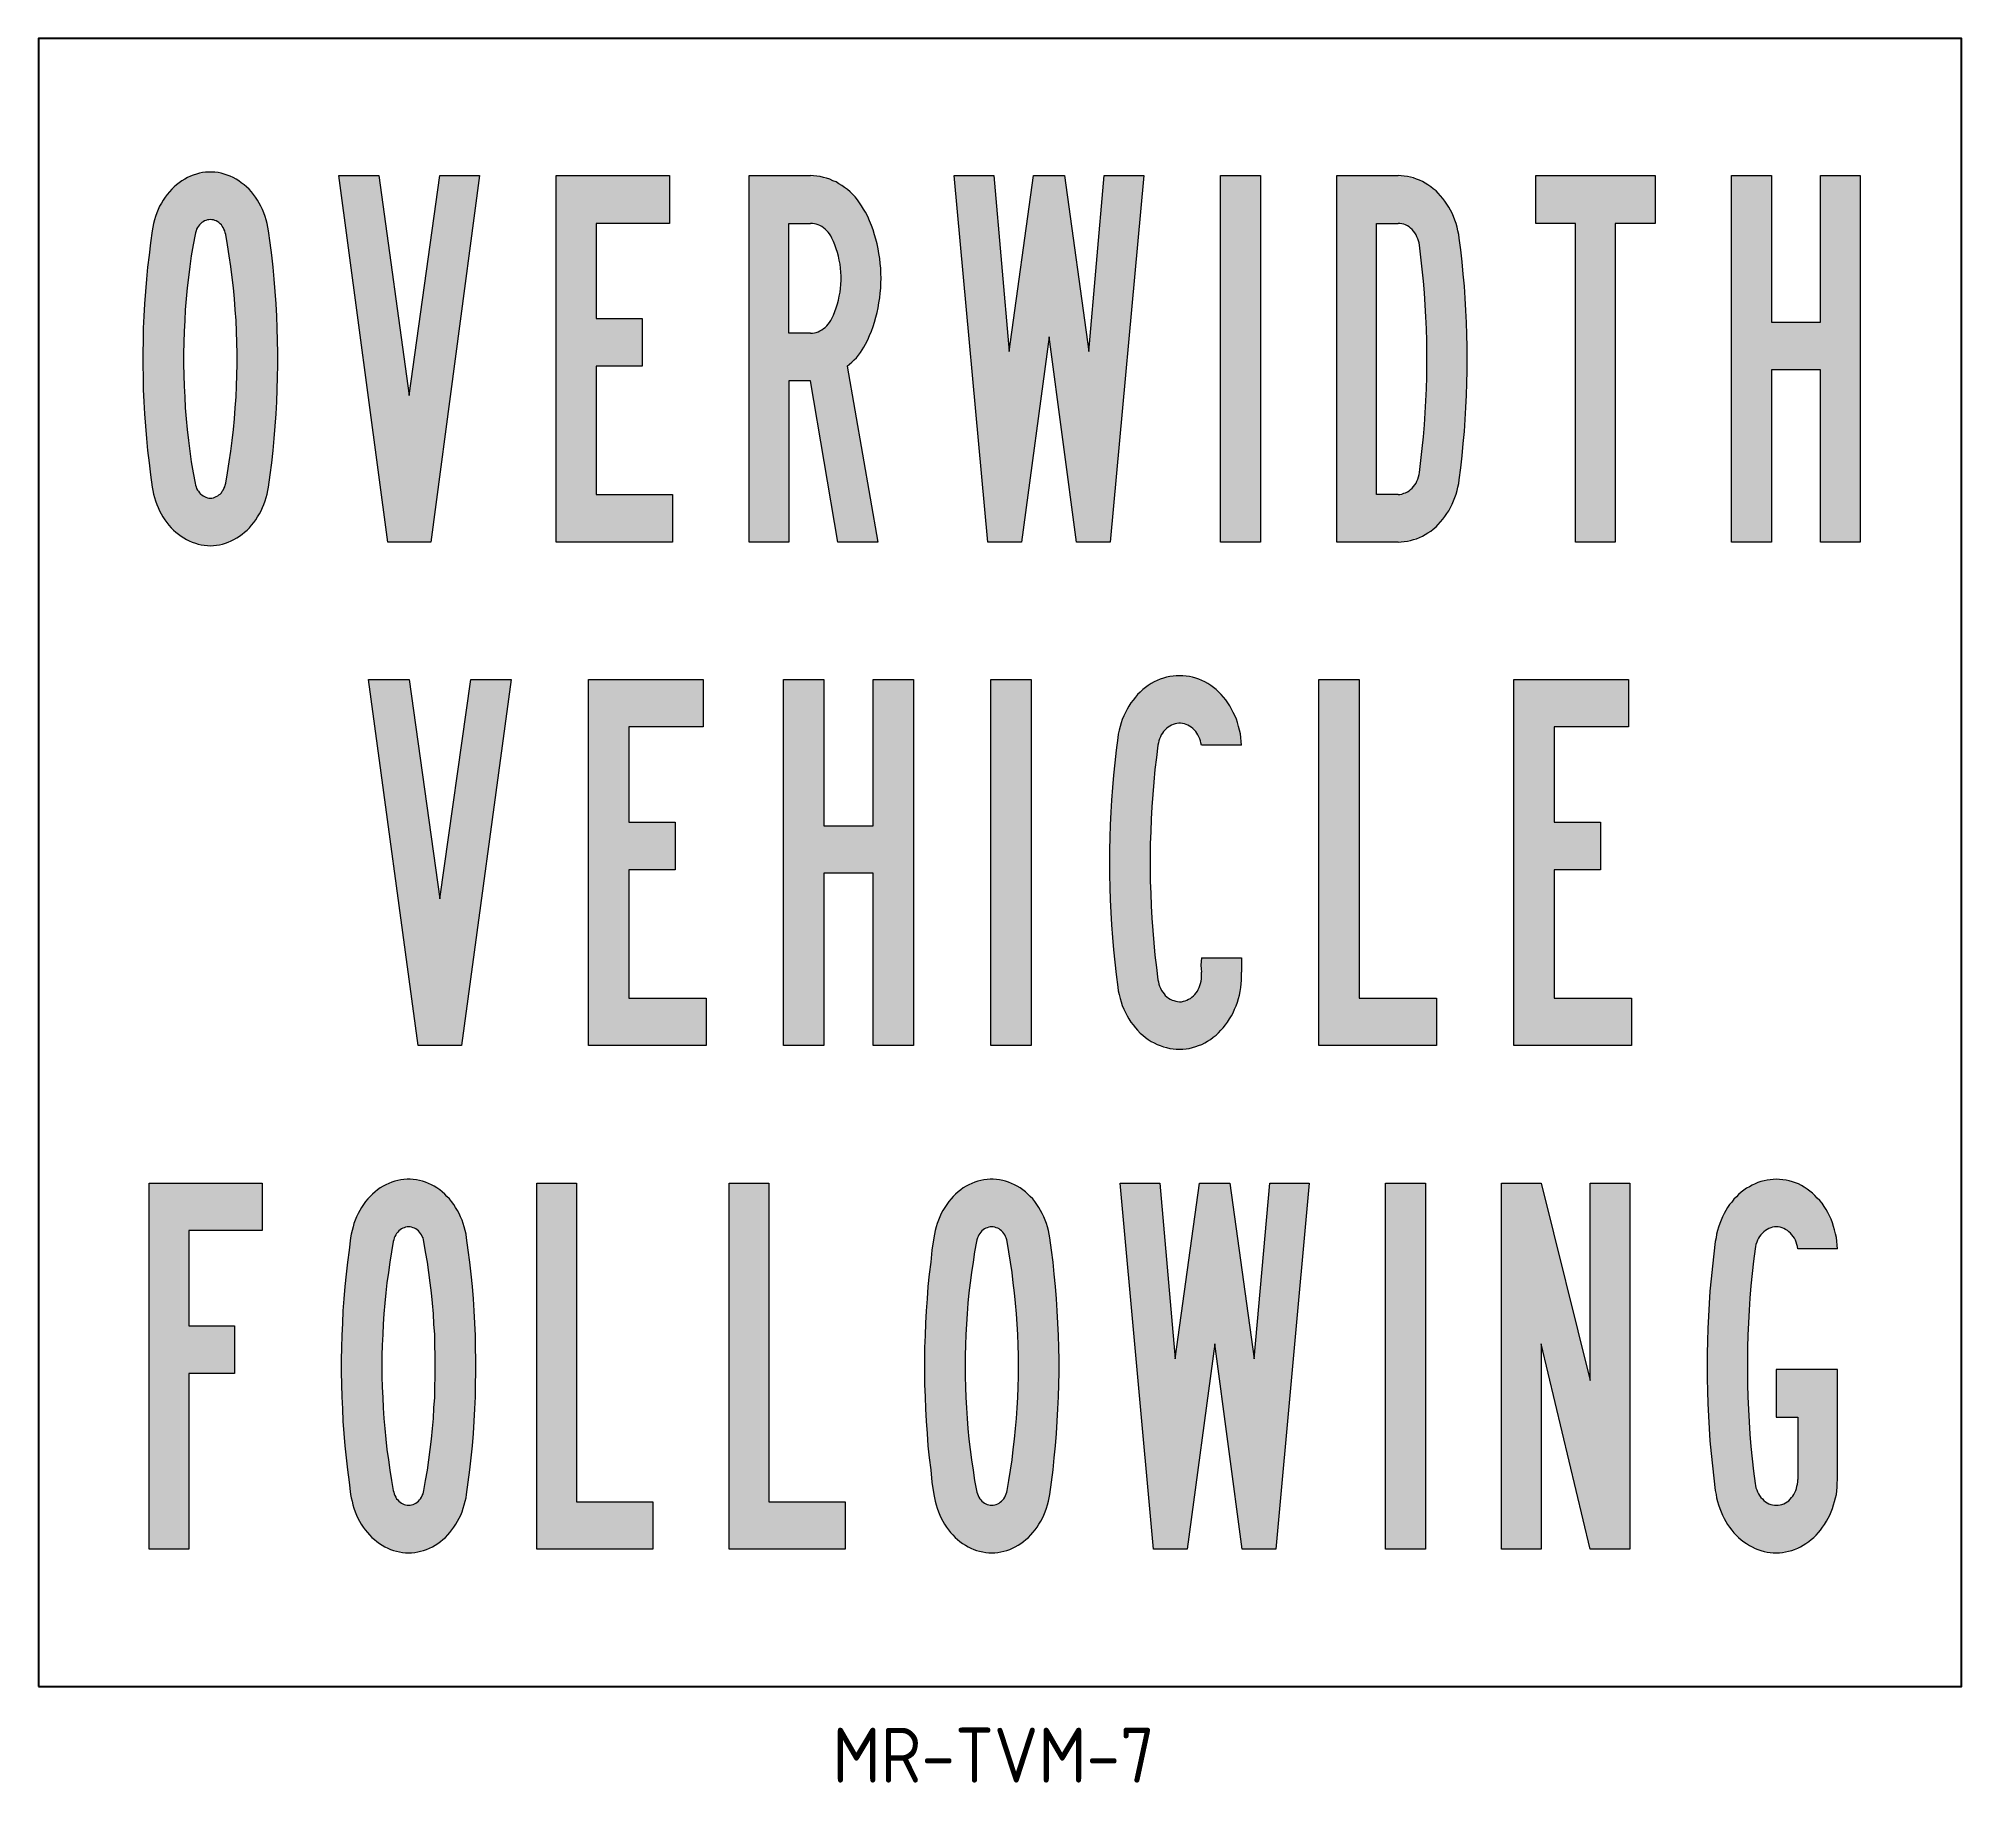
# Model space of a CAD drawing. Extents: x 116 to 221, y 111 to 207.
import ezdxf

# ---------------------------------------------------------------- set-up
doc = ezdxf.new("R2010")
doc.units = 0
doc.header["$LTSCALE"] = 12
doc.header["$MEASUREMENT"] = 0
doc.layers.get('0').update_dxf_attribs({"linetype": 'CONTINUOUS'})
for name, color, linetype in [('L25', 1, 'CONTINUOUS'), ('L35', 3, 'CONTINUOUS'), ('T25', 1, 'CONTINUOUS')]:
    doc.layers.add(name, color=color, linetype=linetype)
doc.styles.add('ISO', font='iso')

msp = doc.modelspace()

# ---------------------------------------------------------------- texts
at = {"layer": 'T25', "color": 3, "style": 'ISO'}
msp.add_text('MR-TVM-7', height=3, dxfattribs=at).set_placement((159.22, 111.34))

# ---------------------------------------------------------------- hatches: boundary and pattern name
at = {"layer": 'L25'}
h = msp.add_hatch(color=256, dxfattribs=at)
h.paths.add_polyline_path([(167.87, 171.58), (170.06, 171.58), (170.06, 151.59), (167.87, 151.59)])
h.paths.add_polyline_path([(156.54, 171.58), (158.74, 171.58), (158.74, 163.58), (161.44, 163.58), (161.44, 171.58), (163.64, 171.58), (163.64, 151.59), (161.44, 151.59), (161.44, 160.99), (158.74, 160.99), (158.74, 151.59), (156.54, 151.59)])
h.paths.add_polyline_path([(145.9, 171.58), (152.15, 171.58), (152.15, 168.99), (148.09, 168.99), (148.09, 163.78), (150.63, 163.78), (150.63, 161.18), (148.09, 161.18), (148.09, 154.18), (152.32, 154.18), (152.32, 151.59), (145.9, 151.59)])
h.paths.add_polyline_path([(133.89, 171.58), (136.1, 171.58), (137.78, 159.59), (139.47, 171.58), (141.67, 171.58), (138.96, 151.59), (136.6, 151.59)])
h.paths.add_polyline_path([(208.31, 199.09), (210.49, 199.09), (210.49, 191.08), (213.16, 191.08), (213.16, 199.09), (215.33, 199.09), (215.33, 179.08), (213.16, 179.08), (213.16, 188.48), (210.49, 188.48), (210.49, 179.08), (208.31, 179.08)])
h.paths.add_polyline_path([(197.62, 199.09), (204.13, 199.09), (204.13, 196.48), (201.96, 196.48), (201.96, 179.08), (199.79, 179.08), (199.79, 196.48), (197.62, 196.48)])
h.paths.add_polyline_path([(180.4, 199.09), (182.58, 199.09), (182.58, 179.08), (180.4, 179.08)])
h.paths.add_polyline_path([(165.86, 199.09), (168.03, 199.09), (168.87, 189.48), (170.2, 199.09), (171.88, 199.09), (173.21, 189.48), (174.05, 199.09), (176.22, 199.09), (174.38, 179.08), (172.55, 179.08), (171.04, 190.28), (169.54, 179.08), (167.7, 179.08)])
h.paths.add_polyline_path([(144.13, 199.09), (150.32, 199.09), (150.32, 196.48), (146.31, 196.48), (146.31, 191.28), (148.82, 191.28), (148.82, 188.69), (146.31, 188.69), (146.31, 181.68), (150.49, 181.68), (150.49, 179.08), (144.13, 179.08)])
h.paths.add_polyline_path([(132.27, 199.09), (134.44, 199.09), (136.11, 187.08), (137.78, 199.09), (139.95, 199.09), (137.28, 179.08), (134.94, 179.08)])
h.paths.add_polyline_path([(125.25, 178.88), (125.42, 178.89), (125.58, 178.9), (125.75, 178.93), (125.91, 178.97), (126.07, 179.01), (126.23, 179.07), (126.39, 179.14), (126.54, 179.22), (126.7, 179.3), (126.84, 179.4), (126.99, 179.5), (127.12, 179.61), (127.26, 179.73), (127.38, 179.86), (127.5, 180), (127.62, 180.14), (127.73, 180.29), (127.83, 180.45), (127.93, 180.61), (128.02, 180.78), (128.1, 180.96), (128.17, 181.13), (128.24, 181.32), (128.3, 181.51), (128.35, 181.69), (128.39, 181.89), (128.43, 182.08), (128.52, 182.74), (128.6, 183.4), (128.67, 184.07), (128.74, 184.74), (128.79, 185.41), (128.84, 186.07), (128.88, 186.74), (128.9, 187.41), (128.92, 188.08), (128.93, 188.74), (128.93, 189.41), (128.92, 190.08), (128.9, 190.75), (128.88, 191.42), (128.84, 192.09), (128.79, 192.76), (128.74, 193.43), (128.67, 194.09), (128.6, 194.75), (128.52, 195.42), (128.43, 196.08), (128.39, 196.28), (128.35, 196.47), (128.3, 196.67), (128.24, 196.86), (128.17, 197.05), (128.1, 197.24), (128.01, 197.41), (127.92, 197.59), (127.82, 197.75), (127.71, 197.91), (127.6, 198.06), (127.49, 198.2), (127.36, 198.34), (127.22, 198.48), (127.09, 198.59), (126.94, 198.7), (126.8, 198.81), (126.65, 198.9), (126.49, 198.98), (126.33, 199.06), (126.17, 199.12), (126.01, 199.17), (125.84, 199.22), (125.67, 199.25), (125.5, 199.27), (125.33, 199.28), (125.16, 199.28), (124.99, 199.27), (124.82, 199.25), (124.65, 199.22), (124.49, 199.17), (124.32, 199.12), (124.16, 199.06), (124, 198.98), (123.85, 198.9), (123.7, 198.81), (123.55, 198.7), (123.41, 198.59), (123.27, 198.48), (123.14, 198.34), (123.02, 198.2), (122.89, 198.06), (122.78, 197.91), (122.68, 197.75), (122.58, 197.59), (122.48, 197.41), (122.4, 197.24), (122.32, 197.05), (122.26, 196.86), (122.2, 196.67), (122.15, 196.47), (122.1, 196.28), (122.08, 196.08), (121.98, 195.42), (121.9, 194.75), (121.82, 194.09), (121.76, 193.43), (121.7, 192.76), (121.66, 192.09), (121.62, 191.42), (121.59, 190.75), (121.58, 190.08), (121.57, 189.41), (121.57, 188.74), (121.58, 188.08), (121.59, 187.41), (121.62, 186.74), (121.66, 186.07), (121.7, 185.41), (121.76, 184.74), (121.82, 184.07), (121.9, 183.4), (121.98, 182.74), (122.08, 182.08), (122.1, 181.89), (122.15, 181.69), (122.2, 181.51), (122.26, 181.32), (122.32, 181.13), (122.4, 180.96), (122.48, 180.78), (122.57, 180.61), (122.66, 180.45), (122.76, 180.29), (122.87, 180.14), (122.99, 180), (123.11, 179.86), (123.24, 179.73), (123.37, 179.61), (123.51, 179.5), (123.65, 179.4), (123.8, 179.3), (123.95, 179.22), (124.1, 179.14), (124.26, 179.07), (124.43, 179.01), (124.59, 178.97), (124.75, 178.93), (124.92, 178.9), (125.09, 178.89)])
h.paths.add_polyline_path([(126.09, 182.29), (126.19, 182.86), (126.28, 183.45), (126.37, 184.04), (126.44, 184.63), (126.51, 185.22), (126.57, 185.81), (126.61, 186.41), (126.65, 187), (126.68, 187.59), (126.7, 188.19), (126.71, 188.79), (126.71, 189.38), (126.7, 189.97), (126.68, 190.58), (126.65, 191.17), (126.61, 191.76), (126.57, 192.36), (126.51, 192.95), (126.44, 193.53), (126.37, 194.13), (126.28, 194.71), (126.19, 195.3), (126.09, 195.88), (126.06, 195.97), (126.04, 196.07), (125.99, 196.16), (125.95, 196.25), (125.9, 196.32), (125.85, 196.39), (125.78, 196.46), (125.72, 196.52), (125.65, 196.57), (125.57, 196.61), (125.49, 196.64), (125.42, 196.67), (125.33, 196.68), (125.25, 196.69), (125.16, 196.68), (125.09, 196.67), (125, 196.64), (124.93, 196.61), (124.85, 196.57), (124.78, 196.52), (124.71, 196.46), (124.65, 196.39), (124.6, 196.32), (124.54, 196.25), (124.5, 196.16), (124.47, 196.07), (124.43, 195.97), (124.42, 195.88), (124.31, 195.3), (124.21, 194.71), (124.13, 194.13), (124.05, 193.53), (123.98, 192.95), (123.93, 192.36), (123.88, 191.76), (123.85, 191.17), (123.82, 190.58), (123.8, 189.97), (123.79, 189.38), (123.79, 188.79), (123.8, 188.19), (123.82, 187.59), (123.85, 187), (123.88, 186.41), (123.93, 185.81), (123.98, 185.22), (124.05, 184.63), (124.13, 184.04), (124.21, 183.45), (124.31, 182.86), (124.42, 182.29), (124.43, 182.18), (124.47, 182.09), (124.5, 182.01), (124.54, 181.92), (124.6, 181.85), (124.65, 181.77), (124.71, 181.7), (124.78, 181.65), (124.85, 181.6), (124.93, 181.56), (125, 181.52), (125.09, 181.5), (125.16, 181.48), (125.25, 181.48), (125.33, 181.48), (125.42, 181.5), (125.49, 181.52), (125.57, 181.56), (125.65, 181.6), (125.72, 181.65), (125.78, 181.7), (125.85, 181.77), (125.9, 181.85), (125.95, 181.92), (125.99, 182.01), (126.04, 182.09), (126.06, 182.18)], flags=16)
h.paths.add_polyline_path([(195.75, 144.08), (197.92, 144.08), (200.59, 133.29), (200.59, 144.08), (202.75, 144.08), (202.75, 124.08), (200.59, 124.08), (197.92, 135.29), (197.92, 124.08), (195.75, 124.08)])
h.paths.add_polyline_path([(189.42, 144.08), (191.59, 144.08), (191.59, 124.08), (189.42, 124.08)])
h.paths.add_polyline_path([(174.92, 144.08), (177.09, 144.08), (177.92, 134.48), (179.25, 144.08), (180.92, 144.08), (182.25, 134.48), (183.09, 144.08), (185.25, 144.08), (183.42, 124.08), (181.59, 124.08), (180.09, 135.29), (178.59, 124.08), (176.75, 124.08)])
h.paths.add_polyline_path([(167.92, 123.89), (168.08, 123.89), (168.25, 123.91), (168.41, 123.94), (168.58, 123.97), (168.74, 124.02), (168.9, 124.07), (169.05, 124.14), (169.2, 124.22), (169.36, 124.3), (169.5, 124.39), (169.65, 124.5), (169.78, 124.62), (169.92, 124.73), (170.04, 124.86), (170.16, 125), (170.28, 125.14), (170.39, 125.29), (170.49, 125.45), (170.59, 125.62), (170.68, 125.78), (170.76, 125.95), (170.83, 126.13), (170.9, 126.32), (170.96, 126.51), (171.01, 126.7), (171.05, 126.89), (171.09, 127.08), (171.17, 127.74), (171.26, 128.41), (171.33, 129.07), (171.39, 129.73), (171.45, 130.4), (171.49, 131.07), (171.53, 131.74), (171.56, 132.41), (171.58, 133.08), (171.59, 133.75), (171.59, 134.42), (171.58, 135.09), (171.56, 135.76), (171.53, 136.43), (171.49, 137.1), (171.45, 137.76), (171.39, 138.43), (171.33, 139.1), (171.26, 139.76), (171.17, 140.42), (171.09, 141.08), (171.05, 141.29), (171.01, 141.48), (170.96, 141.68), (170.9, 141.86), (170.83, 142.05), (170.76, 142.24), (170.67, 142.41), (170.58, 142.58), (170.48, 142.75), (170.37, 142.91), (170.26, 143.07), (170.15, 143.21), (170.02, 143.35), (169.88, 143.47), (169.75, 143.59), (169.61, 143.71), (169.46, 143.81), (169.31, 143.91), (169.15, 143.98), (169, 144.06), (168.83, 144.13), (168.67, 144.18), (168.51, 144.22), (168.34, 144.25), (168.17, 144.27), (168, 144.29), (167.83, 144.29), (167.66, 144.27), (167.49, 144.25), (167.32, 144.22), (167.16, 144.18), (166.99, 144.13), (166.83, 144.06), (166.67, 143.98), (166.52, 143.91), (166.36, 143.81), (166.22, 143.71), (166.08, 143.59), (165.94, 143.47), (165.81, 143.35), (165.69, 143.21), (165.57, 143.07), (165.46, 142.91), (165.35, 142.75), (165.25, 142.58), (165.16, 142.41), (165.08, 142.24), (165, 142.05), (164.93, 141.86), (164.87, 141.68), (164.82, 141.48), (164.78, 141.29), (164.75, 141.08), (164.65, 140.42), (164.58, 139.76), (164.5, 139.1), (164.43, 138.43), (164.38, 137.76), (164.34, 137.1), (164.3, 136.43), (164.27, 135.76), (164.25, 135.09), (164.25, 134.42), (164.25, 133.75), (164.25, 133.08), (164.27, 132.41), (164.3, 131.74), (164.34, 131.07), (164.38, 130.4), (164.43, 129.73), (164.5, 129.07), (164.58, 128.41), (164.65, 127.74), (164.75, 127.08), (164.78, 126.89), (164.82, 126.7), (164.87, 126.51), (164.93, 126.32), (165, 126.13), (165.07, 125.95), (165.15, 125.78), (165.24, 125.62), (165.34, 125.45), (165.44, 125.29), (165.55, 125.14), (165.66, 125), (165.79, 124.86), (165.92, 124.73), (166.04, 124.62), (166.18, 124.5), (166.32, 124.39), (166.48, 124.3), (166.62, 124.22), (166.77, 124.14), (166.93, 124.07), (167.09, 124.02), (167.25, 123.97), (167.42, 123.94), (167.59, 123.91), (167.75, 123.89)])
h.paths.add_polyline_path([(168.75, 127.29), (168.85, 127.84), (168.94, 128.4), (169.02, 128.96), (169.09, 129.53), (169.16, 130.1), (169.21, 130.67), (169.26, 131.23), (169.31, 131.8), (169.33, 132.37), (169.36, 132.94), (169.37, 133.51), (169.37, 134.08), (169.37, 134.66), (169.36, 135.23), (169.33, 135.8), (169.31, 136.37), (169.26, 136.94), (169.21, 137.51), (169.16, 138.08), (169.09, 138.63), (169.02, 139.2), (168.94, 139.76), (168.85, 140.33), (168.75, 140.88), (168.73, 140.98), (168.7, 141.08), (168.66, 141.16), (168.62, 141.25), (168.57, 141.32), (168.51, 141.4), (168.45, 141.47), (168.38, 141.52), (168.31, 141.57), (168.24, 141.61), (168.16, 141.64), (168.08, 141.67), (168, 141.69), (167.92, 141.69), (167.83, 141.69), (167.75, 141.67), (167.67, 141.64), (167.59, 141.61), (167.52, 141.57), (167.45, 141.52), (167.38, 141.47), (167.31, 141.4), (167.26, 141.32), (167.21, 141.25), (167.17, 141.16), (167.14, 141.08), (167.1, 140.98), (167.08, 140.88), (166.98, 140.33), (166.89, 139.76), (166.81, 139.2), (166.74, 138.63), (166.67, 138.08), (166.61, 137.51), (166.57, 136.94), (166.53, 136.37), (166.49, 135.8), (166.48, 135.23), (166.46, 134.66), (166.46, 134.08), (166.46, 133.51), (166.48, 132.94), (166.49, 132.37), (166.53, 131.8), (166.57, 131.23), (166.61, 130.67), (166.67, 130.1), (166.74, 129.53), (166.81, 128.96), (166.89, 128.4), (166.98, 127.84), (167.08, 127.29), (167.1, 127.19), (167.14, 127.1), (167.17, 127.01), (167.21, 126.92), (167.26, 126.84), (167.31, 126.78), (167.38, 126.71), (167.45, 126.65), (167.52, 126.6), (167.59, 126.56), (167.67, 126.52), (167.75, 126.5), (167.83, 126.49), (167.92, 126.48), (168, 126.49), (168.08, 126.5), (168.16, 126.52), (168.24, 126.56), (168.31, 126.6), (168.38, 126.65), (168.45, 126.71), (168.51, 126.78), (168.57, 126.84), (168.62, 126.92), (168.66, 127.01), (168.7, 127.1), (168.73, 127.19)], flags=16)
h.paths.add_polyline_path([(153.57, 144.08), (155.74, 144.08), (155.74, 126.68), (159.91, 126.68), (159.91, 124.08), (153.57, 124.08)])
h.paths.add_polyline_path([(143.07, 144.08), (145.24, 144.08), (145.24, 126.68), (149.41, 126.68), (149.41, 124.08), (143.07, 124.08)])
h.paths.add_polyline_path([(136.07, 123.89), (136.24, 123.89), (136.41, 123.91), (136.57, 123.94), (136.73, 123.97), (136.89, 124.02), (137.05, 124.07), (137.22, 124.14), (137.37, 124.22), (137.52, 124.3), (137.67, 124.39), (137.81, 124.5), (137.94, 124.62), (138.08, 124.73), (138.21, 124.86), (138.33, 125), (138.44, 125.14), (138.55, 125.29), (138.66, 125.45), (138.75, 125.62), (138.83, 125.78), (138.92, 125.95), (139, 126.13), (139.06, 126.32), (139.11, 126.51), (139.17, 126.7), (139.21, 126.89), (139.24, 127.08), (139.33, 127.74), (139.42, 128.41), (139.49, 129.07), (139.56, 129.73), (139.61, 130.4), (139.66, 131.07), (139.69, 131.74), (139.72, 132.41), (139.73, 133.08), (139.75, 133.75), (139.75, 134.42), (139.73, 135.09), (139.72, 135.76), (139.69, 136.43), (139.66, 137.1), (139.61, 137.76), (139.56, 138.43), (139.49, 139.1), (139.42, 139.76), (139.33, 140.42), (139.24, 141.08), (139.21, 141.29), (139.17, 141.48), (139.11, 141.68), (139.06, 141.86), (138.99, 142.05), (138.91, 142.24), (138.83, 142.41), (138.74, 142.58), (138.64, 142.75), (138.54, 142.91), (138.42, 143.07), (138.3, 143.21), (138.17, 143.35), (138.05, 143.47), (137.91, 143.59), (137.77, 143.71), (137.62, 143.81), (137.47, 143.91), (137.32, 143.98), (137.16, 144.06), (137, 144.13), (136.83, 144.18), (136.67, 144.22), (136.5, 144.25), (136.33, 144.27), (136.16, 144.29), (135.99, 144.29), (135.82, 144.27), (135.65, 144.25), (135.49, 144.22), (135.32, 144.18), (135.16, 144.13), (135, 144.06), (134.83, 143.98), (134.68, 143.91), (134.53, 143.81), (134.38, 143.71), (134.24, 143.59), (134.11, 143.47), (133.97, 143.35), (133.84, 143.21), (133.72, 143.07), (133.61, 142.91), (133.51, 142.75), (133.41, 142.58), (133.32, 142.41), (133.23, 142.24), (133.16, 142.05), (133.09, 141.86), (133.04, 141.68), (132.99, 141.48), (132.94, 141.29), (132.91, 141.08), (132.82, 140.42), (132.73, 139.76), (132.66, 139.1), (132.6, 138.43), (132.54, 137.76), (132.49, 137.1), (132.46, 136.43), (132.43, 135.76), (132.41, 135.09), (132.4, 134.42), (132.4, 133.75), (132.41, 133.08), (132.43, 132.41), (132.46, 131.74), (132.49, 131.07), (132.54, 130.4), (132.6, 129.73), (132.66, 129.07), (132.73, 128.41), (132.82, 127.74), (132.91, 127.08), (132.94, 126.89), (132.99, 126.7), (133.03, 126.51), (133.09, 126.32), (133.16, 126.13), (133.23, 125.95), (133.31, 125.78), (133.4, 125.62), (133.49, 125.45), (133.6, 125.29), (133.71, 125.14), (133.83, 125), (133.94, 124.86), (134.07, 124.73), (134.21, 124.62), (134.34, 124.5), (134.49, 124.39), (134.63, 124.3), (134.78, 124.22), (134.94, 124.14), (135.09, 124.07), (135.25, 124.02), (135.41, 123.97), (135.58, 123.94), (135.74, 123.91), (135.91, 123.89)])
h.paths.add_polyline_path([(136.91, 127.29), (137, 127.84), (137.1, 128.4), (137.18, 128.96), (137.26, 129.53), (137.32, 130.1), (137.38, 130.67), (137.43, 131.23), (137.46, 131.8), (137.5, 132.37), (137.51, 132.94), (137.53, 133.51), (137.53, 134.08), (137.53, 134.66), (137.51, 135.23), (137.5, 135.8), (137.46, 136.37), (137.43, 136.94), (137.38, 137.51), (137.32, 138.08), (137.26, 138.63), (137.18, 139.2), (137.1, 139.76), (137, 140.33), (136.91, 140.88), (136.89, 140.98), (136.86, 141.08), (136.82, 141.16), (136.78, 141.25), (136.72, 141.32), (136.67, 141.4), (136.61, 141.47), (136.55, 141.52), (136.47, 141.57), (136.39, 141.61), (136.32, 141.64), (136.24, 141.67), (136.16, 141.69), (136.07, 141.69), (136, 141.69), (135.91, 141.67), (135.83, 141.64), (135.75, 141.61), (135.68, 141.57), (135.61, 141.52), (135.54, 141.47), (135.48, 141.4), (135.42, 141.32), (135.37, 141.25), (135.33, 141.16), (135.29, 141.08), (135.27, 140.98), (135.24, 140.88), (135.14, 140.33), (135.05, 139.76), (134.97, 139.2), (134.89, 138.63), (134.83, 138.08), (134.77, 137.51), (134.72, 136.94), (134.69, 136.37), (134.66, 135.8), (134.63, 135.23), (134.62, 134.66), (134.61, 134.08), (134.62, 133.51), (134.63, 132.94), (134.66, 132.37), (134.69, 131.8), (134.72, 131.23), (134.77, 130.67), (134.83, 130.1), (134.89, 129.53), (134.97, 128.96), (135.05, 128.4), (135.14, 127.84), (135.24, 127.29), (135.27, 127.19), (135.29, 127.1), (135.33, 127.01), (135.37, 126.92), (135.42, 126.84), (135.48, 126.78), (135.54, 126.71), (135.61, 126.65), (135.68, 126.6), (135.75, 126.56), (135.83, 126.52), (135.91, 126.5), (136, 126.49), (136.07, 126.48), (136.16, 126.49), (136.24, 126.5), (136.32, 126.52), (136.39, 126.56), (136.47, 126.6), (136.55, 126.65), (136.61, 126.71), (136.67, 126.78), (136.72, 126.84), (136.78, 126.92), (136.82, 127.01), (136.86, 127.1), (136.89, 127.19)], flags=16)
h.paths.add_polyline_path([(121.91, 144.08), (128.07, 144.08), (128.07, 141.48), (124.07, 141.48), (124.07, 136.29), (126.57, 136.29), (126.57, 133.68), (124.07, 133.68), (124.07, 124.08), (121.91, 124.08)])
h.paths.add_polyline_path([(196.42, 171.58), (202.68, 171.58), (202.68, 168.99), (198.62, 168.99), (198.62, 163.78), (201.15, 163.78), (201.15, 161.18), (198.62, 161.18), (198.62, 154.18), (202.85, 154.18), (202.85, 151.59), (196.42, 151.59)])
h.paths.add_polyline_path([(185.78, 171.58), (187.97, 171.58), (187.97, 154.18), (192.2, 154.18), (192.2, 151.59), (185.78, 151.59)])
h.paths.add_polyline_path([(178.17, 171.78), (177.99, 171.78), (177.82, 171.76), (177.64, 171.73), (177.46, 171.7), (177.29, 171.65), (177.11, 171.59), (176.94, 171.52), (176.78, 171.44), (176.62, 171.35), (176.46, 171.25), (176.31, 171.14), (176.16, 171.02), (176.02, 170.89), (175.88, 170.75), (175.76, 170.61), (175.63, 170.45), (175.51, 170.29), (175.4, 170.12), (175.3, 169.95), (175.21, 169.78), (175.12, 169.59), (175.04, 169.39), (174.98, 169.2), (174.92, 169), (174.87, 168.8), (174.82, 168.59), (174.79, 168.39), (174.71, 167.71), (174.63, 167.03), (174.56, 166.35), (174.5, 165.67), (174.45, 164.99), (174.41, 164.32), (174.38, 163.63), (174.36, 162.95), (174.34, 162.27), (174.34, 161.58), (174.34, 160.9), (174.36, 160.21), (174.38, 159.54), (174.41, 158.85), (174.45, 158.17), (174.5, 157.49), (174.56, 156.82), (174.63, 156.14), (174.71, 155.46), (174.79, 154.78), (174.82, 154.58), (174.87, 154.37), (174.92, 154.16), (174.98, 153.97), (175.04, 153.77), (175.12, 153.58), (175.21, 153.39), (175.3, 153.21), (175.4, 153.04), (175.51, 152.87), (175.63, 152.71), (175.76, 152.56), (175.88, 152.42), (176.02, 152.27), (176.16, 152.15), (176.31, 152.03), (176.46, 151.92), (176.62, 151.81), (176.78, 151.73), (176.94, 151.65), (177.11, 151.58), (177.29, 151.52), (177.46, 151.47), (177.64, 151.43), (177.82, 151.41), (177.99, 151.39), (178.17, 151.38), (178.35, 151.39), (178.53, 151.41), (178.7, 151.43), (178.88, 151.48), (179.05, 151.53), (179.21, 151.59), (179.38, 151.65), (179.55, 151.74), (179.7, 151.82), (179.86, 151.92), (180, 152.04), (180.16, 152.15), (180.29, 152.28), (180.43, 152.42), (180.55, 152.56), (180.67, 152.71), (180.79, 152.87), (180.9, 153.04), (181, 153.2), (181.09, 153.38), (181.17, 153.57), (181.26, 153.76), (181.33, 153.95), (181.38, 154.15), (181.44, 154.34), (181.48, 154.54), (181.51, 154.75), (181.54, 154.96), (181.55, 155.16), (181.55, 155.37), (181.55, 155.59), (181.55, 155.85), (181.55, 156.12), (181.55, 156.38), (179.36, 156.38), (179.34, 156.18), (179.33, 155.98), (179.34, 155.78), (179.36, 155.59), (179.37, 155.47), (179.37, 155.34), (179.36, 155.22), (179.34, 155.1), (179.32, 154.98), (179.28, 154.87), (179.24, 154.76), (179.19, 154.65), (179.14, 154.56), (179.07, 154.47), (179, 154.37), (178.93, 154.3), (178.84, 154.22), (178.76, 154.16), (178.66, 154.11), (178.57, 154.06), (178.48, 154.03), (178.38, 154), (178.27, 153.98), (178.17, 153.98), (178.06, 153.99), (177.96, 154.01), (177.86, 154.04), (177.76, 154.07), (177.66, 154.12), (177.56, 154.18), (177.48, 154.25), (177.39, 154.32), (177.32, 154.41), (177.25, 154.5), (177.18, 154.6), (177.13, 154.71), (177.08, 154.82), (177.04, 154.94), (177.01, 155.06), (176.99, 155.18), (176.9, 155.85), (176.82, 156.52), (176.77, 157.2), (176.71, 157.87), (176.65, 158.54), (176.62, 159.21), (176.6, 159.89), (176.57, 160.57), (176.56, 161.25), (176.56, 161.92), (176.57, 162.6), (176.6, 163.27), (176.62, 163.95), (176.65, 164.62), (176.71, 165.3), (176.77, 165.97), (176.82, 166.65), (176.9, 167.32), (176.99, 167.99), (177.01, 168.11), (177.04, 168.22), (177.07, 168.33), (177.12, 168.44), (177.17, 168.55), (177.23, 168.65), (177.3, 168.74), (177.38, 168.83), (177.45, 168.9), (177.54, 168.97), (177.63, 169.03), (177.72, 169.08), (177.82, 169.12), (177.92, 169.15), (178.02, 169.17), (178.12, 169.18), (178.22, 169.18), (178.32, 169.17), (178.43, 169.15), (178.53, 169.12), (178.62, 169.08), (178.71, 169.03), (178.81, 168.97), (178.89, 168.9), (178.97, 168.83), (179.05, 168.74), (179.11, 168.65), (179.17, 168.55), (179.22, 168.44), (179.27, 168.33), (179.31, 168.22), (179.33, 168.11), (179.36, 167.99), (181.55, 167.99), (181.54, 168.19), (181.52, 168.4), (181.49, 168.61), (181.44, 168.81), (181.39, 169.01), (181.33, 169.22), (181.27, 169.4), (181.19, 169.6), (181.1, 169.78), (181.01, 169.96), (180.92, 170.13), (180.81, 170.3), (180.69, 170.46), (180.57, 170.61), (180.44, 170.76), (180.31, 170.89), (180.16, 171.02), (180.02, 171.14), (179.87, 171.25), (179.71, 171.35), (179.55, 171.44), (179.38, 171.52), (179.22, 171.59), (179.05, 171.65), (178.88, 171.7), (178.71, 171.73), (178.53, 171.76), (178.35, 171.78)])
h.paths.add_polyline_path([(190.1, 181.68), (188.93, 181.68), (188.93, 196.48), (190.1, 196.48), (190.2, 196.47), (190.31, 196.46), (190.41, 196.43), (190.5, 196.39), (190.61, 196.35), (190.7, 196.29), (190.78, 196.22), (190.87, 196.14), (190.95, 196.05), (191.01, 195.96), (191.08, 195.86), (191.13, 195.75), (191.18, 195.64), (191.22, 195.53), (191.25, 195.41), (191.27, 195.28), (191.35, 194.64), (191.42, 193.98), (191.49, 193.33), (191.54, 192.68), (191.58, 192.02), (191.62, 191.37), (191.65, 190.72), (191.67, 190.07), (191.67, 189.41), (191.67, 188.75), (191.67, 188.1), (191.65, 187.45), (191.62, 186.79), (191.58, 186.13), (191.54, 185.48), (191.49, 184.83), (191.42, 184.18), (191.35, 183.53), (191.27, 182.88), (191.25, 182.76), (191.22, 182.64), (191.18, 182.52), (191.13, 182.41), (191.08, 182.3), (191.01, 182.2), (190.95, 182.11), (190.87, 182.02), (190.78, 181.95), (190.7, 181.88), (190.61, 181.82), (190.5, 181.77), (190.41, 181.74), (190.31, 181.7), (190.2, 181.68)], flags=16)
h.paths.add_polyline_path([(190.1, 179.08), (186.76, 179.08), (186.76, 199.09), (190.1, 199.09), (190.27, 199.08), (190.44, 199.06), (190.61, 199.03), (190.78, 199), (190.95, 198.96), (191.11, 198.9), (191.27, 198.84), (191.43, 198.76), (191.58, 198.68), (191.73, 198.59), (191.88, 198.48), (192.02, 198.37), (192.17, 198.25), (192.29, 198.12), (192.42, 197.98), (192.54, 197.84), (192.66, 197.69), (192.77, 197.53), (192.87, 197.37), (192.96, 197.2), (193.05, 197.03), (193.13, 196.85), (193.2, 196.66), (193.27, 196.47), (193.32, 196.28), (193.37, 196.08), (193.41, 195.88), (193.44, 195.68), (193.52, 195.03), (193.6, 194.37), (193.66, 193.71), (193.72, 193.05), (193.77, 192.39), (193.8, 191.73), (193.84, 191.07), (193.86, 190.41), (193.87, 189.74), (193.88, 189.08), (193.87, 188.42), (193.86, 187.75), (193.84, 187.09), (193.8, 186.43), (193.77, 185.77), (193.72, 185.11), (193.66, 184.46), (193.6, 183.79), (193.52, 183.13), (193.44, 182.48), (193.41, 182.28), (193.37, 182.08), (193.32, 181.89), (193.27, 181.69), (193.2, 181.51), (193.13, 181.32), (193.05, 181.14), (192.96, 180.96), (192.87, 180.79), (192.77, 180.63), (192.66, 180.47), (192.54, 180.32), (192.42, 180.18), (192.29, 180.04), (192.17, 179.91), (192.02, 179.79), (191.88, 179.68), (191.73, 179.58), (191.58, 179.49), (191.43, 179.4), (191.27, 179.33), (191.11, 179.26), (190.95, 179.21), (190.78, 179.16), (190.61, 179.12), (190.44, 179.1), (190.27, 179.09)])
h.paths.add_polyline_path([(158.01, 190.48), (156.84, 190.48), (156.84, 196.48), (158.01, 196.48), (158.12, 196.47), (158.23, 196.46), (158.33, 196.43), (158.43, 196.4), (158.53, 196.36), (158.63, 196.3), (158.73, 196.24), (158.82, 196.16), (158.91, 196.08), (158.98, 195.99), (159.05, 195.9), (159.12, 195.79), (159.18, 195.68), (159.27, 195.49), (159.35, 195.3), (159.42, 195.09), (159.49, 194.88), (159.54, 194.68), (159.59, 194.47), (159.63, 194.25), (159.65, 194.03), (159.68, 193.81), (159.69, 193.59), (159.69, 193.37), (159.68, 193.15), (159.65, 192.93), (159.63, 192.72), (159.59, 192.5), (159.54, 192.29), (159.49, 192.08), (159.42, 191.87), (159.35, 191.67), (159.27, 191.47), (159.18, 191.28), (159.12, 191.17), (159.05, 191.07), (158.98, 190.97), (158.91, 190.88), (158.82, 190.8), (158.73, 190.73), (158.63, 190.66), (158.53, 190.61), (158.43, 190.56), (158.33, 190.52), (158.23, 190.5), (158.12, 190.48)], flags=16)
h.paths.add_polyline_path([(160.02, 188.69), (161.69, 179.08), (159.51, 179.08), (158.01, 187.88), (156.84, 187.88), (156.84, 179.08), (154.67, 179.08), (154.67, 199.09), (158.01, 199.09), (158.19, 199.08), (158.36, 199.06), (158.54, 199.03), (158.72, 198.99), (158.9, 198.95), (159.07, 198.89), (159.24, 198.81), (159.41, 198.74), (159.57, 198.64), (159.73, 198.55), (159.88, 198.44), (160.03, 198.32), (160.18, 198.2), (160.32, 198.06), (160.45, 197.92), (160.58, 197.76), (160.69, 197.6), (160.81, 197.43), (160.91, 197.26), (161.02, 197.09), (161.14, 196.85), (161.24, 196.61), (161.34, 196.36), (161.43, 196.12), (161.51, 195.86), (161.58, 195.61), (161.65, 195.36), (161.71, 195.09), (161.75, 194.83), (161.8, 194.56), (161.83, 194.29), (161.85, 194.03), (161.86, 193.75), (161.87, 193.48), (161.86, 193.21), (161.85, 192.94), (161.83, 192.67), (161.8, 192.41), (161.75, 192.14), (161.71, 191.87), (161.65, 191.61), (161.58, 191.36), (161.51, 191.09), (161.43, 190.85), (161.34, 190.59), (161.24, 190.36), (161.14, 190.12), (161.02, 189.88), (160.93, 189.72), (160.84, 189.57), (160.74, 189.42), (160.63, 189.28), (160.52, 189.14), (160.4, 189.02), (160.28, 188.9), (160.14, 188.79)])
h.paths.add_polyline_path([(211.92, 140.48), (211.91, 140.61), (211.87, 140.73), (211.84, 140.85), (211.79, 140.96), (211.74, 141.07), (211.67, 141.16), (211.6, 141.25), (211.53, 141.35), (211.44, 141.42), (211.36, 141.49), (211.26, 141.55), (211.17, 141.59), (211.07, 141.64), (210.97, 141.66), (210.86, 141.68), (210.75, 141.69), (210.65, 141.68), (210.55, 141.66), (210.45, 141.64), (210.35, 141.59), (210.25, 141.55), (210.16, 141.49), (210.07, 141.42), (209.99, 141.35), (209.91, 141.25), (209.84, 141.16), (209.78, 141.07), (209.73, 140.96), (209.68, 140.85), (209.64, 140.73), (209.61, 140.61), (209.59, 140.48), (209.51, 139.81), (209.43, 139.14), (209.36, 138.47), (209.31, 137.8), (209.26, 137.13), (209.23, 136.45), (209.2, 135.78), (209.18, 135.1), (209.17, 134.42), (209.17, 133.74), (209.18, 133.07), (209.2, 132.4), (209.23, 131.72), (209.26, 131.04), (209.31, 130.37), (209.36, 129.69), (209.43, 129.02), (209.51, 128.35), (209.59, 127.68), (209.61, 127.56), (209.64, 127.44), (209.68, 127.33), (209.73, 127.21), (209.78, 127.11), (209.84, 127.01), (209.91, 126.91), (209.99, 126.83), (210.07, 126.75), (210.16, 126.68), (210.25, 126.62), (210.35, 126.57), (210.45, 126.53), (210.55, 126.51), (210.65, 126.49), (210.75, 126.49), (210.86, 126.49), (210.96, 126.51), (211.06, 126.53), (211.16, 126.56), (211.25, 126.62), (211.34, 126.67), (211.43, 126.73), (211.51, 126.81), (211.58, 126.9), (211.65, 126.98), (211.71, 127.08), (211.77, 127.18), (211.81, 127.29), (211.86, 127.4), (211.88, 127.52), (211.91, 127.64), (211.92, 127.76), (211.92, 127.89), (211.92, 131.29), (210.75, 131.29), (210.75, 133.89), (214.09, 133.89), (214.09, 128.08), (214.09, 127.89), (214.08, 127.68), (214.08, 127.48), (214.05, 127.28), (214.03, 127.08), (213.98, 126.89), (213.93, 126.69), (213.88, 126.5), (213.81, 126.31), (213.75, 126.12), (213.67, 125.95), (213.58, 125.78), (213.49, 125.61), (213.39, 125.44), (213.28, 125.28), (213.17, 125.13), (213.05, 124.99), (212.92, 124.85), (212.8, 124.73), (212.66, 124.61), (212.52, 124.5), (212.37, 124.39), (212.22, 124.3), (212.07, 124.22), (211.92, 124.14), (211.75, 124.07), (211.59, 124.01), (211.42, 123.97), (211.26, 123.94), (211.09, 123.91), (210.92, 123.89), (210.75, 123.89), (210.58, 123.89), (210.41, 123.9), (210.25, 123.93), (210.08, 123.96), (209.91, 124.01), (209.75, 124.06), (209.59, 124.13), (209.43, 124.21), (209.28, 124.29), (209.13, 124.39), (208.97, 124.49), (208.84, 124.6), (208.69, 124.72), (208.57, 124.84), (208.44, 124.98), (208.32, 125.12), (208.2, 125.28), (208.09, 125.44), (207.99, 125.6), (207.9, 125.77), (207.81, 125.95), (207.74, 126.12), (207.66, 126.31), (207.6, 126.5), (207.54, 126.69), (207.49, 126.89), (207.46, 127.08), (207.42, 127.29), (207.34, 127.96), (207.26, 128.63), (207.19, 129.31), (207.13, 130), (207.09, 130.68), (207.05, 131.35), (207.02, 132.04), (206.99, 132.72), (206.98, 133.4), (206.97, 134.08), (206.98, 134.77), (206.99, 135.45), (207.02, 136.13), (207.05, 136.81), (207.09, 137.5), (207.13, 138.18), (207.19, 138.85), (207.26, 139.53), (207.34, 140.21), (207.42, 140.88), (207.46, 141.08), (207.49, 141.29), (207.54, 141.48), (207.6, 141.67), (207.66, 141.86), (207.74, 142.05), (207.81, 142.23), (207.9, 142.41), (207.99, 142.58), (208.09, 142.74), (208.2, 142.9), (208.32, 143.04), (208.44, 143.19), (208.57, 143.32), (208.69, 143.45), (208.84, 143.58), (208.97, 143.69), (209.13, 143.79), (209.28, 143.88), (209.43, 143.97), (209.59, 144.04), (209.75, 144.1), (209.91, 144.16), (210.08, 144.2), (210.25, 144.24), (210.41, 144.26), (210.58, 144.28), (210.75, 144.29), (210.93, 144.28), (211.11, 144.26), (211.28, 144.24), (211.45, 144.2), (211.63, 144.15), (211.79, 144.09), (211.96, 144.03), (212.12, 143.94), (212.28, 143.86), (212.43, 143.75), (212.58, 143.64), (212.72, 143.53), (212.86, 143.4), (212.99, 143.26), (213.12, 143.12), (213.25, 142.97), (213.36, 142.8), (213.47, 142.64), (213.56, 142.47), (213.65, 142.28), (213.74, 142.1), (213.81, 141.91), (213.88, 141.71), (213.93, 141.52), (213.98, 141.31), (214.03, 141.11), (214.06, 140.91), (214.08, 140.69), (214.09, 140.48)])

# ---------------------------------------------------------------- linework, layer by layer
at = {"color": 1, "lineweight": 0}
for points in [[(125.25, 178.88), (125.42, 178.89), (125.58, 178.9), (125.75, 178.93), (125.91, 178.97), (126.07, 179.01), (126.23, 179.07), (126.39, 179.14), (126.54, 179.22), (126.7, 179.3), (126.84, 179.4), (126.99, 179.5), (127.12, 179.61), (127.26, 179.73), (127.38, 179.86), (127.5, 180), (127.62, 180.14), (127.73, 180.29), (127.83, 180.45), (127.93, 180.61), (128.02, 180.78), (128.1, 180.96), (128.17, 181.13), (128.24, 181.32), (128.3, 181.51), (128.35, 181.69), (128.39, 181.89), (128.43, 182.08), (128.52, 182.74), (128.6, 183.4), (128.67, 184.07), (128.74, 184.74), (128.79, 185.41), (128.84, 186.07), (128.88, 186.74), (128.9, 187.41), (128.92, 188.08), (128.93, 188.74), (128.93, 189.41), (128.92, 190.08), (128.9, 190.75), (128.88, 191.42), (128.84, 192.09), (128.79, 192.76), (128.74, 193.43), (128.67, 194.09), (128.6, 194.75), (128.52, 195.42), (128.43, 196.08), (128.39, 196.28), (128.35, 196.47), (128.3, 196.67), (128.24, 196.86), (128.17, 197.05), (128.1, 197.24), (128.01, 197.41), (127.92, 197.59), (127.82, 197.75), (127.71, 197.91), (127.6, 198.06), (127.49, 198.2), (127.36, 198.34), (127.22, 198.48), (127.09, 198.59), (126.94, 198.7), (126.8, 198.81), (126.65, 198.9), (126.49, 198.98), (126.33, 199.06), (126.17, 199.12), (126.01, 199.17), (125.84, 199.22), (125.67, 199.25), (125.5, 199.27), (125.33, 199.28), (125.16, 199.28), (124.99, 199.27), (124.82, 199.25), (124.65, 199.22), (124.49, 199.17), (124.32, 199.12), (124.16, 199.06), (124, 198.98), (123.85, 198.9), (123.7, 198.81), (123.55, 198.7), (123.41, 198.59), (123.27, 198.48), (123.14, 198.34), (123.02, 198.2), (122.89, 198.06), (122.78, 197.91), (122.68, 197.75), (122.58, 197.59), (122.48, 197.41), (122.4, 197.24), (122.32, 197.05), (122.26, 196.86), (122.2, 196.67), (122.15, 196.47), (122.1, 196.28), (122.08, 196.08), (121.98, 195.42), (121.9, 194.75), (121.82, 194.09), (121.76, 193.43), (121.7, 192.76), (121.66, 192.09), (121.62, 191.42), (121.59, 190.75), (121.58, 190.08), (121.57, 189.41), (121.57, 188.74), (121.58, 188.08), (121.59, 187.41), (121.62, 186.74), (121.66, 186.07), (121.7, 185.41), (121.76, 184.74), (121.82, 184.07), (121.9, 183.4), (121.98, 182.74), (122.08, 182.08), (122.1, 181.89), (122.15, 181.69), (122.2, 181.51), (122.26, 181.32), (122.32, 181.13), (122.4, 180.96), (122.48, 180.78), (122.57, 180.61), (122.66, 180.45), (122.76, 180.29), (122.87, 180.14), (122.99, 180), (123.11, 179.86), (123.24, 179.73), (123.37, 179.61), (123.51, 179.5), (123.65, 179.4), (123.8, 179.3), (123.95, 179.22), (124.1, 179.14), (124.26, 179.07), (124.43, 179.01), (124.59, 178.97), (124.75, 178.93), (124.92, 178.9), (125.09, 178.89), (125.25, 178.88), (125.25, 178.88)], [(132.27, 199.09), (134.44, 199.09), (136.11, 187.08), (137.78, 199.09), (139.95, 199.09), (137.28, 179.08), (134.94, 179.08), (132.27, 199.09), (132.27, 199.09)], [(144.13, 199.09), (150.32, 199.09), (150.32, 196.48), (146.31, 196.48), (146.31, 191.28), (148.82, 191.28), (148.82, 188.69), (146.31, 188.69), (146.31, 181.68), (150.49, 181.68), (150.49, 179.08), (144.13, 179.08), (144.13, 199.09), (144.13, 199.09)], [(160.02, 188.69), (161.69, 179.08), (159.51, 179.08), (158.01, 187.88), (156.84, 187.88), (156.84, 179.08), (154.67, 179.08), (154.67, 199.09)], [(154.67, 199.09), (158.01, 199.09)], [(161.02, 197.09), (160.91, 197.26), (160.81, 197.43), (160.69, 197.6), (160.58, 197.76), (160.45, 197.92), (160.32, 198.06), (160.18, 198.2), (160.03, 198.32), (159.88, 198.44), (159.73, 198.55), (159.57, 198.64), (159.41, 198.74), (159.24, 198.81), (159.07, 198.89), (158.9, 198.95), (158.72, 198.99), (158.54, 199.03), (158.36, 199.06), (158.19, 199.08), (158.01, 199.09)], [(165.86, 199.09), (168.03, 199.09), (168.87, 189.48), (170.2, 199.09), (171.88, 199.09), (173.21, 189.48), (174.05, 199.09), (176.22, 199.09), (174.38, 179.08), (172.55, 179.08), (171.04, 190.28), (169.54, 179.08), (167.7, 179.08), (165.86, 199.09), (165.86, 199.09)], [(180.4, 199.09), (182.58, 199.09), (182.58, 179.08), (180.4, 179.08), (180.4, 199.09), (180.4, 199.09)], [(190.1, 179.08), (186.76, 179.08), (186.76, 199.09)], [(186.76, 199.09), (190.1, 199.09)], [(193.44, 195.68), (193.41, 195.88), (193.37, 196.08), (193.32, 196.28), (193.27, 196.47), (193.2, 196.66), (193.13, 196.85), (193.05, 197.03), (192.96, 197.2), (192.87, 197.37), (192.77, 197.53), (192.66, 197.69), (192.54, 197.84), (192.42, 197.98), (192.29, 198.12), (192.17, 198.25), (192.02, 198.37), (191.88, 198.48), (191.73, 198.59), (191.58, 198.68), (191.43, 198.76), (191.27, 198.84), (191.11, 198.9), (190.95, 198.96), (190.78, 199), (190.61, 199.03), (190.44, 199.06), (190.27, 199.08), (190.1, 199.09)], [(197.62, 199.09), (204.13, 199.09), (204.13, 196.48), (201.96, 196.48), (201.96, 179.08), (199.79, 179.08), (199.79, 196.48), (197.62, 196.48), (197.62, 199.09), (197.62, 199.09)], [(208.31, 199.09), (210.49, 199.09), (210.49, 191.08), (213.16, 191.08), (213.16, 199.09), (215.33, 199.09), (215.33, 179.08), (213.16, 179.08), (213.16, 188.48), (210.49, 188.48), (210.49, 179.08), (208.31, 179.08), (208.31, 199.09), (208.31, 199.09)], [(126.09, 182.29), (126.19, 182.86), (126.28, 183.45), (126.37, 184.04), (126.44, 184.63), (126.51, 185.22), (126.57, 185.81), (126.61, 186.41), (126.65, 187), (126.68, 187.59), (126.7, 188.19), (126.71, 188.79), (126.71, 189.38), (126.7, 189.97), (126.68, 190.58), (126.65, 191.17), (126.61, 191.76), (126.57, 192.36), (126.51, 192.95), (126.44, 193.53), (126.37, 194.13), (126.28, 194.71), (126.19, 195.3), (126.09, 195.88), (126.06, 195.97), (126.04, 196.07), (125.99, 196.16), (125.95, 196.25), (125.9, 196.32), (125.85, 196.39), (125.78, 196.46), (125.72, 196.52), (125.65, 196.57), (125.57, 196.61), (125.49, 196.64), (125.42, 196.67), (125.33, 196.68), (125.25, 196.69), (125.16, 196.68), (125.09, 196.67), (125, 196.64), (124.93, 196.61), (124.85, 196.57), (124.78, 196.52), (124.71, 196.46), (124.65, 196.39), (124.6, 196.32), (124.54, 196.25), (124.5, 196.16), (124.47, 196.07), (124.43, 195.97), (124.42, 195.88), (124.31, 195.3), (124.21, 194.71), (124.13, 194.13), (124.05, 193.53), (123.98, 192.95), (123.93, 192.36), (123.88, 191.76), (123.85, 191.17), (123.82, 190.58), (123.8, 189.97), (123.79, 189.38), (123.79, 188.79), (123.8, 188.19), (123.82, 187.59), (123.85, 187), (123.88, 186.41), (123.93, 185.81), (123.98, 185.22), (124.05, 184.63), (124.13, 184.04), (124.21, 183.45), (124.31, 182.86), (124.42, 182.29), (124.43, 182.18), (124.47, 182.09), (124.5, 182.01), (124.54, 181.92), (124.6, 181.85), (124.65, 181.77), (124.71, 181.7), (124.78, 181.65), (124.85, 181.6), (124.93, 181.56), (125, 181.52), (125.09, 181.5), (125.16, 181.48), (125.25, 181.48), (125.33, 181.48), (125.42, 181.5), (125.49, 181.52), (125.57, 181.56), (125.65, 181.6), (125.72, 181.65), (125.78, 181.7), (125.85, 181.77), (125.9, 181.85), (125.95, 181.92), (125.99, 182.01), (126.04, 182.09), (126.06, 182.18), (126.09, 182.29), (126.09, 182.29)], [(158.01, 190.48), (156.84, 190.48), (156.84, 196.48)], [(156.84, 196.48), (158.01, 196.48)], [(159.18, 195.68), (159.12, 195.79), (159.05, 195.9), (158.98, 195.99), (158.91, 196.08), (158.82, 196.16), (158.73, 196.24), (158.63, 196.3), (158.53, 196.36), (158.43, 196.4), (158.33, 196.43), (158.23, 196.46), (158.12, 196.47), (158.01, 196.48)], [(161.02, 189.88), (161.14, 190.12), (161.24, 190.36), (161.34, 190.59), (161.43, 190.85), (161.51, 191.09), (161.58, 191.36), (161.65, 191.61), (161.71, 191.87), (161.75, 192.14), (161.8, 192.41), (161.83, 192.67), (161.85, 192.94), (161.86, 193.21), (161.87, 193.48), (161.86, 193.75), (161.85, 194.03), (161.83, 194.29), (161.8, 194.56), (161.75, 194.83), (161.71, 195.09), (161.65, 195.36), (161.58, 195.61), (161.51, 195.86), (161.43, 196.12), (161.34, 196.36), (161.24, 196.61), (161.14, 196.85), (161.02, 197.09)], [(190.1, 181.68), (188.93, 181.68), (188.93, 196.48)], [(188.93, 196.48), (190.1, 196.48)], [(191.27, 195.28), (191.25, 195.41), (191.22, 195.53), (191.18, 195.64), (191.13, 195.75), (191.08, 195.86), (191.01, 195.96), (190.95, 196.05), (190.87, 196.14), (190.78, 196.22), (190.7, 196.29), (190.61, 196.35), (190.5, 196.39), (190.41, 196.43), (190.31, 196.46), (190.2, 196.47), (190.1, 196.48)], [(159.18, 191.28), (159.27, 191.47), (159.35, 191.67), (159.42, 191.87), (159.49, 192.08), (159.54, 192.29), (159.59, 192.5), (159.63, 192.72), (159.65, 192.93), (159.68, 193.15), (159.69, 193.37), (159.69, 193.59), (159.68, 193.81), (159.65, 194.03), (159.63, 194.25), (159.59, 194.47), (159.54, 194.68), (159.49, 194.88), (159.42, 195.09), (159.35, 195.3), (159.27, 195.49), (159.18, 195.68)], [(193.44, 182.48), (193.52, 183.13), (193.6, 183.79), (193.66, 184.46), (193.72, 185.11), (193.77, 185.77), (193.8, 186.43), (193.84, 187.09), (193.86, 187.75), (193.87, 188.42), (193.88, 189.08), (193.87, 189.74), (193.86, 190.41), (193.84, 191.07), (193.8, 191.73), (193.77, 192.39), (193.72, 193.05), (193.66, 193.71), (193.6, 194.37), (193.52, 195.03), (193.44, 195.68)], [(191.27, 182.88), (191.35, 183.53), (191.42, 184.18), (191.49, 184.83), (191.54, 185.48), (191.58, 186.13), (191.62, 186.79), (191.65, 187.45), (191.67, 188.1), (191.67, 188.75), (191.67, 189.41), (191.67, 190.07), (191.65, 190.72), (191.62, 191.37), (191.58, 192.02), (191.54, 192.68), (191.49, 193.33), (191.42, 193.98), (191.35, 194.64), (191.27, 195.28)], [(158.01, 190.48), (158.12, 190.48), (158.23, 190.5), (158.33, 190.52), (158.43, 190.56), (158.53, 190.61), (158.63, 190.66), (158.73, 190.73), (158.82, 190.8), (158.91, 190.88), (158.98, 190.97), (159.05, 191.07), (159.12, 191.17), (159.18, 191.28)], [(160.02, 188.69), (160.14, 188.79), (160.28, 188.9), (160.4, 189.02), (160.52, 189.14), (160.63, 189.28), (160.74, 189.42), (160.84, 189.57), (160.93, 189.72), (161.02, 189.88)], [(190.1, 181.68), (190.2, 181.68), (190.31, 181.7), (190.41, 181.74), (190.5, 181.77), (190.61, 181.82), (190.7, 181.88), (190.78, 181.95), (190.87, 182.02), (190.95, 182.11), (191.01, 182.2), (191.08, 182.3), (191.13, 182.41), (191.18, 182.52), (191.22, 182.64), (191.25, 182.76), (191.27, 182.88)], [(190.1, 179.08), (190.27, 179.09), (190.44, 179.1), (190.61, 179.12), (190.78, 179.16), (190.95, 179.21), (191.11, 179.26), (191.27, 179.33), (191.43, 179.4), (191.58, 179.49), (191.73, 179.58), (191.88, 179.68), (192.02, 179.79), (192.17, 179.91), (192.29, 180.04), (192.42, 180.18), (192.54, 180.32), (192.66, 180.47), (192.77, 180.63), (192.87, 180.79), (192.96, 180.96), (193.05, 181.14), (193.13, 181.32), (193.2, 181.51), (193.27, 181.69), (193.32, 181.89), (193.37, 182.08), (193.41, 182.28), (193.44, 182.48)], [(133.89, 171.58), (136.1, 171.58), (137.78, 159.59), (139.47, 171.58), (141.67, 171.58), (138.96, 151.59), (136.6, 151.59), (133.89, 171.58), (133.89, 171.58)], [(145.9, 171.58), (152.15, 171.58), (152.15, 168.99), (148.09, 168.99), (148.09, 163.78), (150.63, 163.78), (150.63, 161.18), (148.09, 161.18), (148.09, 154.18), (152.32, 154.18), (152.32, 151.59), (145.9, 151.59), (145.9, 171.58), (145.9, 171.58)], [(156.54, 171.58), (158.74, 171.58), (158.74, 163.58), (161.44, 163.58), (161.44, 171.58), (163.64, 171.58), (163.64, 151.59), (161.44, 151.59), (161.44, 160.99), (158.74, 160.99), (158.74, 151.59), (156.54, 151.59), (156.54, 171.58), (156.54, 171.58)], [(167.87, 171.58), (170.06, 171.58), (170.06, 151.59), (167.87, 151.59), (167.87, 171.58), (167.87, 171.58)], [(178.17, 171.78), (177.99, 171.78), (177.82, 171.76), (177.64, 171.73), (177.46, 171.7), (177.29, 171.65), (177.11, 171.59), (176.94, 171.52), (176.78, 171.44), (176.62, 171.35), (176.46, 171.25), (176.31, 171.14), (176.16, 171.02), (176.02, 170.89), (175.88, 170.75), (175.76, 170.61), (175.63, 170.45), (175.51, 170.29), (175.4, 170.12), (175.3, 169.95), (175.21, 169.78), (175.12, 169.59), (175.04, 169.39), (174.98, 169.2), (174.92, 169), (174.87, 168.8), (174.82, 168.59), (174.79, 168.39), (174.71, 167.71), (174.63, 167.03), (174.56, 166.35), (174.5, 165.67), (174.45, 164.99), (174.41, 164.32), (174.38, 163.63), (174.36, 162.95), (174.34, 162.27), (174.34, 161.58), (174.34, 160.9), (174.36, 160.21), (174.38, 159.54), (174.41, 158.85), (174.45, 158.17), (174.5, 157.49), (174.56, 156.82), (174.63, 156.14), (174.71, 155.46), (174.79, 154.78), (174.82, 154.58), (174.87, 154.37), (174.92, 154.16), (174.98, 153.97), (175.04, 153.77), (175.12, 153.58), (175.21, 153.39), (175.3, 153.21), (175.4, 153.04), (175.51, 152.87), (175.63, 152.71), (175.76, 152.56), (175.88, 152.42), (176.02, 152.27), (176.16, 152.15), (176.31, 152.03), (176.46, 151.92), (176.62, 151.81), (176.78, 151.73), (176.94, 151.65), (177.11, 151.58), (177.29, 151.52), (177.46, 151.47), (177.64, 151.43), (177.82, 151.41), (177.99, 151.39), (178.17, 151.38), (178.35, 151.39), (178.53, 151.41), (178.7, 151.43), (178.88, 151.48), (179.05, 151.53), (179.21, 151.59), (179.38, 151.65), (179.55, 151.74), (179.7, 151.82), (179.86, 151.92), (180, 152.04), (180.16, 152.15), (180.29, 152.28), (180.43, 152.42), (180.55, 152.56), (180.67, 152.71), (180.79, 152.87), (180.9, 153.04), (181, 153.2), (181.09, 153.38), (181.17, 153.57), (181.26, 153.76), (181.33, 153.95), (181.38, 154.15), (181.44, 154.34), (181.48, 154.54), (181.51, 154.75), (181.54, 154.96), (181.55, 155.16), (181.55, 155.37), (181.55, 155.59)], [(181.55, 167.99), (181.54, 168.19), (181.52, 168.4), (181.49, 168.61), (181.44, 168.81), (181.39, 169.01), (181.33, 169.22), (181.27, 169.4), (181.19, 169.6), (181.1, 169.78), (181.01, 169.96), (180.92, 170.13), (180.81, 170.3), (180.69, 170.46), (180.57, 170.61), (180.44, 170.76), (180.31, 170.89), (180.16, 171.02), (180.02, 171.14), (179.87, 171.25), (179.71, 171.35), (179.55, 171.44), (179.38, 171.52), (179.22, 171.59), (179.05, 171.65), (178.88, 171.7), (178.71, 171.73), (178.53, 171.76), (178.35, 171.78), (178.17, 171.78)], [(185.78, 171.58), (187.97, 171.58), (187.97, 154.18), (192.2, 154.18), (192.2, 151.59), (185.78, 151.59), (185.78, 171.58), (185.78, 171.58)], [(196.42, 171.58), (202.68, 171.58), (202.68, 168.99), (198.62, 168.99), (198.62, 163.78), (201.15, 163.78), (201.15, 161.18), (198.62, 161.18), (198.62, 154.18), (202.85, 154.18), (202.85, 151.59), (196.42, 151.59), (196.42, 171.58), (196.42, 171.58)], [(181.55, 167.99), (179.36, 167.99), (179.33, 168.11), (179.31, 168.22), (179.27, 168.33), (179.22, 168.44), (179.17, 168.55), (179.11, 168.65), (179.05, 168.74), (178.97, 168.83), (178.89, 168.9), (178.81, 168.97), (178.71, 169.03), (178.62, 169.08), (178.53, 169.12), (178.43, 169.15), (178.32, 169.17), (178.22, 169.18), (178.12, 169.18), (178.02, 169.17), (177.92, 169.15), (177.82, 169.12), (177.72, 169.08), (177.63, 169.03), (177.54, 168.97), (177.45, 168.9), (177.38, 168.83), (177.3, 168.74), (177.23, 168.65), (177.17, 168.55), (177.12, 168.44), (177.07, 168.33), (177.04, 168.22), (177.01, 168.11), (176.99, 167.99), (176.9, 167.32), (176.82, 166.65), (176.77, 165.97), (176.71, 165.3), (176.65, 164.62), (176.62, 163.95), (176.6, 163.27), (176.57, 162.6), (176.56, 161.92), (176.56, 161.25), (176.57, 160.57), (176.6, 159.89), (176.62, 159.21), (176.65, 158.54), (176.71, 157.87), (176.77, 157.2), (176.82, 156.52), (176.9, 155.85), (176.99, 155.18), (177.01, 155.06), (177.04, 154.94), (177.08, 154.82), (177.13, 154.71), (177.18, 154.6), (177.25, 154.5), (177.32, 154.41), (177.39, 154.32), (177.48, 154.25), (177.56, 154.18), (177.66, 154.12), (177.76, 154.07), (177.86, 154.04), (177.96, 154.01), (178.06, 153.99), (178.17, 153.98), (178.27, 153.98), (178.38, 154), (178.48, 154.03), (178.57, 154.06), (178.66, 154.11), (178.76, 154.16), (178.84, 154.22), (178.93, 154.3), (179, 154.37), (179.07, 154.47), (179.14, 154.56), (179.19, 154.65), (179.24, 154.76), (179.28, 154.87), (179.32, 154.98), (179.34, 155.1), (179.36, 155.22), (179.37, 155.34), (179.37, 155.47), (179.36, 155.59)], [(179.36, 156.38), (179.34, 156.18), (179.33, 155.98), (179.34, 155.78), (179.36, 155.59)], [(179.36, 156.38), (181.55, 156.38)], [(181.55, 156.38), (181.55, 156.12), (181.55, 155.85), (181.55, 155.59)], [(121.91, 144.08), (128.07, 144.08), (128.07, 141.48), (124.07, 141.48), (124.07, 136.29), (126.57, 136.29), (126.57, 133.68), (124.07, 133.68), (124.07, 124.08), (121.91, 124.08), (121.91, 144.08), (121.91, 144.08)], [(136.07, 123.89), (136.24, 123.89), (136.41, 123.91), (136.57, 123.94), (136.73, 123.97), (136.89, 124.02), (137.05, 124.07), (137.22, 124.14), (137.37, 124.22), (137.52, 124.3), (137.67, 124.39), (137.81, 124.5), (137.94, 124.62), (138.08, 124.73), (138.21, 124.86), (138.33, 125), (138.44, 125.14), (138.55, 125.29), (138.66, 125.45), (138.75, 125.62), (138.83, 125.78), (138.92, 125.95), (139, 126.13), (139.06, 126.32), (139.11, 126.51), (139.17, 126.7), (139.21, 126.89), (139.24, 127.08), (139.33, 127.74), (139.42, 128.41), (139.49, 129.07), (139.56, 129.73), (139.61, 130.4), (139.66, 131.07), (139.69, 131.74), (139.72, 132.41), (139.73, 133.08), (139.75, 133.75), (139.75, 134.42), (139.73, 135.09), (139.72, 135.76), (139.69, 136.43), (139.66, 137.1), (139.61, 137.76), (139.56, 138.43), (139.49, 139.1), (139.42, 139.76), (139.33, 140.42), (139.24, 141.08), (139.21, 141.29), (139.17, 141.48), (139.11, 141.68), (139.06, 141.86), (138.99, 142.05), (138.91, 142.24), (138.83, 142.41), (138.74, 142.58), (138.64, 142.75), (138.54, 142.91), (138.42, 143.07), (138.3, 143.21), (138.17, 143.35), (138.05, 143.47), (137.91, 143.59), (137.77, 143.71), (137.62, 143.81), (137.47, 143.91), (137.32, 143.98), (137.16, 144.06), (137, 144.13), (136.83, 144.18), (136.67, 144.22), (136.5, 144.25), (136.33, 144.27), (136.16, 144.29), (135.99, 144.29), (135.82, 144.27), (135.65, 144.25), (135.49, 144.22), (135.32, 144.18), (135.16, 144.13), (135, 144.06), (134.83, 143.98), (134.68, 143.91), (134.53, 143.81), (134.38, 143.71), (134.24, 143.59), (134.11, 143.47), (133.97, 143.35), (133.84, 143.21), (133.72, 143.07), (133.61, 142.91), (133.51, 142.75), (133.41, 142.58), (133.32, 142.41), (133.23, 142.24), (133.16, 142.05), (133.09, 141.86), (133.04, 141.68), (132.99, 141.48), (132.94, 141.29), (132.91, 141.08), (132.82, 140.42), (132.73, 139.76), (132.66, 139.1), (132.6, 138.43), (132.54, 137.76), (132.49, 137.1), (132.46, 136.43), (132.43, 135.76), (132.41, 135.09), (132.4, 134.42), (132.4, 133.75), (132.41, 133.08), (132.43, 132.41), (132.46, 131.74), (132.49, 131.07), (132.54, 130.4), (132.6, 129.73), (132.66, 129.07), (132.73, 128.41), (132.82, 127.74), (132.91, 127.08), (132.94, 126.89), (132.99, 126.7), (133.03, 126.51), (133.09, 126.32), (133.16, 126.13), (133.23, 125.95), (133.31, 125.78), (133.4, 125.62), (133.49, 125.45), (133.6, 125.29), (133.71, 125.14), (133.83, 125), (133.94, 124.86), (134.07, 124.73), (134.21, 124.62), (134.34, 124.5), (134.49, 124.39), (134.63, 124.3), (134.78, 124.22), (134.94, 124.14), (135.09, 124.07), (135.25, 124.02), (135.41, 123.97), (135.58, 123.94), (135.74, 123.91), (135.91, 123.89), (136.07, 123.89), (136.07, 123.89)], [(143.07, 144.08), (145.24, 144.08), (145.24, 126.68), (149.41, 126.68), (149.41, 124.08), (143.07, 124.08), (143.07, 144.08), (143.07, 144.08)], [(153.57, 144.08), (155.74, 144.08), (155.74, 126.68), (159.91, 126.68), (159.91, 124.08), (153.57, 124.08), (153.57, 144.08), (153.57, 144.08)], [(167.92, 123.89), (168.08, 123.89), (168.25, 123.91), (168.41, 123.94), (168.58, 123.97), (168.74, 124.02), (168.9, 124.07), (169.05, 124.14), (169.2, 124.22), (169.36, 124.3), (169.5, 124.39), (169.65, 124.5), (169.78, 124.62), (169.92, 124.73), (170.04, 124.86), (170.16, 125), (170.28, 125.14), (170.39, 125.29), (170.49, 125.45), (170.59, 125.62), (170.68, 125.78), (170.76, 125.95), (170.83, 126.13), (170.9, 126.32), (170.96, 126.51), (171.01, 126.7), (171.05, 126.89), (171.09, 127.08), (171.17, 127.74), (171.26, 128.41), (171.33, 129.07), (171.39, 129.73), (171.45, 130.4), (171.49, 131.07), (171.53, 131.74), (171.56, 132.41), (171.58, 133.08), (171.59, 133.75), (171.59, 134.42), (171.58, 135.09), (171.56, 135.76), (171.53, 136.43), (171.49, 137.1), (171.45, 137.76), (171.39, 138.43), (171.33, 139.1), (171.26, 139.76), (171.17, 140.42), (171.09, 141.08), (171.05, 141.29), (171.01, 141.48), (170.96, 141.68), (170.9, 141.86), (170.83, 142.05), (170.76, 142.24), (170.67, 142.41), (170.58, 142.58), (170.48, 142.75), (170.37, 142.91), (170.26, 143.07), (170.15, 143.21), (170.02, 143.35), (169.88, 143.47), (169.75, 143.59), (169.61, 143.71), (169.46, 143.81), (169.31, 143.91), (169.15, 143.98), (169, 144.06), (168.83, 144.13), (168.67, 144.18), (168.51, 144.22), (168.34, 144.25), (168.17, 144.27), (168, 144.29), (167.83, 144.29), (167.66, 144.27), (167.49, 144.25), (167.32, 144.22), (167.16, 144.18), (166.99, 144.13), (166.83, 144.06), (166.67, 143.98), (166.52, 143.91), (166.36, 143.81), (166.22, 143.71), (166.08, 143.59), (165.94, 143.47), (165.81, 143.35), (165.69, 143.21), (165.57, 143.07), (165.46, 142.91), (165.35, 142.75), (165.25, 142.58), (165.16, 142.41), (165.08, 142.24), (165, 142.05), (164.93, 141.86), (164.87, 141.68), (164.82, 141.48), (164.78, 141.29), (164.75, 141.08), (164.65, 140.42), (164.58, 139.76), (164.5, 139.1), (164.43, 138.43), (164.38, 137.76), (164.34, 137.1), (164.3, 136.43), (164.27, 135.76), (164.25, 135.09), (164.25, 134.42), (164.25, 133.75), (164.25, 133.08), (164.27, 132.41), (164.3, 131.74), (164.34, 131.07), (164.38, 130.4), (164.43, 129.73), (164.5, 129.07), (164.58, 128.41), (164.65, 127.74), (164.75, 127.08), (164.78, 126.89), (164.82, 126.7), (164.87, 126.51), (164.93, 126.32), (165, 126.13), (165.07, 125.95), (165.15, 125.78), (165.24, 125.62), (165.34, 125.45), (165.44, 125.29), (165.55, 125.14), (165.66, 125), (165.79, 124.86), (165.92, 124.73), (166.04, 124.62), (166.18, 124.5), (166.32, 124.39), (166.48, 124.3), (166.62, 124.22), (166.77, 124.14), (166.93, 124.07), (167.09, 124.02), (167.25, 123.97), (167.42, 123.94), (167.59, 123.91), (167.75, 123.89), (167.92, 123.89), (167.92, 123.89)], [(174.92, 144.08), (177.09, 144.08), (177.92, 134.48), (179.25, 144.08), (180.92, 144.08), (182.25, 134.48), (183.09, 144.08), (185.25, 144.08), (183.42, 124.08), (181.59, 124.08), (180.09, 135.29), (178.59, 124.08), (176.75, 124.08), (174.92, 144.08), (174.92, 144.08)], [(189.42, 144.08), (191.59, 144.08), (191.59, 124.08), (189.42, 124.08), (189.42, 144.08), (189.42, 144.08)], [(195.75, 144.08), (197.92, 144.08), (200.59, 133.29), (200.59, 144.08), (202.75, 144.08), (202.75, 124.08), (200.59, 124.08), (197.92, 135.29), (197.92, 124.08), (195.75, 124.08), (195.75, 144.08), (195.75, 144.08)], [(210.75, 144.29), (210.58, 144.28), (210.41, 144.26), (210.25, 144.24), (210.08, 144.2), (209.91, 144.16), (209.75, 144.1), (209.59, 144.04), (209.43, 143.97), (209.28, 143.88), (209.13, 143.79), (208.97, 143.69), (208.84, 143.58), (208.69, 143.45), (208.57, 143.32), (208.44, 143.19), (208.32, 143.04), (208.2, 142.9), (208.09, 142.74), (207.99, 142.58), (207.9, 142.41), (207.81, 142.23), (207.74, 142.05), (207.66, 141.86), (207.6, 141.67), (207.54, 141.48), (207.49, 141.29), (207.46, 141.08), (207.42, 140.88), (207.34, 140.21), (207.26, 139.53), (207.19, 138.85), (207.13, 138.18), (207.09, 137.5), (207.05, 136.81), (207.02, 136.13), (206.99, 135.45), (206.98, 134.77), (206.97, 134.08), (206.98, 133.4), (206.99, 132.72), (207.02, 132.04), (207.05, 131.35), (207.09, 130.68), (207.13, 130), (207.19, 129.31), (207.26, 128.63), (207.34, 127.96), (207.42, 127.29), (207.46, 127.08), (207.49, 126.89), (207.54, 126.69), (207.6, 126.5), (207.66, 126.31), (207.74, 126.12), (207.81, 125.95), (207.9, 125.77), (207.99, 125.6), (208.09, 125.44), (208.2, 125.28), (208.32, 125.12), (208.44, 124.98), (208.57, 124.84), (208.69, 124.72), (208.84, 124.6), (208.97, 124.49), (209.13, 124.39), (209.28, 124.29), (209.43, 124.21), (209.59, 124.13), (209.75, 124.06), (209.91, 124.01), (210.08, 123.96), (210.25, 123.93), (210.41, 123.9), (210.58, 123.89), (210.75, 123.89), (210.92, 123.89), (211.09, 123.91), (211.26, 123.94), (211.42, 123.97), (211.59, 124.01), (211.75, 124.07), (211.92, 124.14), (212.07, 124.22), (212.22, 124.3), (212.37, 124.39), (212.52, 124.5), (212.66, 124.61), (212.8, 124.73), (212.92, 124.85), (213.05, 124.99), (213.17, 125.13), (213.28, 125.28), (213.39, 125.44), (213.49, 125.61), (213.58, 125.78), (213.67, 125.95), (213.75, 126.12), (213.81, 126.31), (213.88, 126.5), (213.93, 126.69), (213.98, 126.89), (214.03, 127.08), (214.05, 127.28), (214.08, 127.48), (214.08, 127.68), (214.09, 127.89), (214.09, 128.08), (214.09, 133.89), (210.75, 133.89), (210.75, 131.29), (211.92, 131.29), (211.92, 127.89)], [(214.09, 140.48), (214.08, 140.69), (214.06, 140.91), (214.03, 141.11), (213.98, 141.31), (213.93, 141.52), (213.88, 141.71), (213.81, 141.91), (213.74, 142.1), (213.65, 142.28), (213.56, 142.47), (213.47, 142.64), (213.36, 142.8), (213.25, 142.97), (213.12, 143.12), (212.99, 143.26), (212.86, 143.4), (212.72, 143.53), (212.58, 143.64), (212.43, 143.75), (212.28, 143.86), (212.12, 143.94), (211.96, 144.03), (211.79, 144.09), (211.63, 144.15), (211.45, 144.2), (211.28, 144.24), (211.11, 144.26), (210.93, 144.28), (210.75, 144.29)], [(136.91, 127.29), (137, 127.84), (137.1, 128.4), (137.18, 128.96), (137.26, 129.53), (137.32, 130.1), (137.38, 130.67), (137.43, 131.23), (137.46, 131.8), (137.5, 132.37), (137.51, 132.94), (137.53, 133.51), (137.53, 134.08), (137.53, 134.66), (137.51, 135.23), (137.5, 135.8), (137.46, 136.37), (137.43, 136.94), (137.38, 137.51), (137.32, 138.08), (137.26, 138.63), (137.18, 139.2), (137.1, 139.76), (137, 140.33), (136.91, 140.88), (136.89, 140.98), (136.86, 141.08), (136.82, 141.16), (136.78, 141.25), (136.72, 141.32), (136.67, 141.4), (136.61, 141.47), (136.55, 141.52), (136.47, 141.57), (136.39, 141.61), (136.32, 141.64), (136.24, 141.67), (136.16, 141.69), (136.07, 141.69), (136, 141.69), (135.91, 141.67), (135.83, 141.64), (135.75, 141.61), (135.68, 141.57), (135.61, 141.52), (135.54, 141.47), (135.48, 141.4), (135.42, 141.32), (135.37, 141.25), (135.33, 141.16), (135.29, 141.08), (135.27, 140.98), (135.24, 140.88), (135.14, 140.33), (135.05, 139.76), (134.97, 139.2), (134.89, 138.63), (134.83, 138.08), (134.77, 137.51), (134.72, 136.94), (134.69, 136.37), (134.66, 135.8), (134.63, 135.23), (134.62, 134.66), (134.61, 134.08), (134.62, 133.51), (134.63, 132.94), (134.66, 132.37), (134.69, 131.8), (134.72, 131.23), (134.77, 130.67), (134.83, 130.1), (134.89, 129.53), (134.97, 128.96), (135.05, 128.4), (135.14, 127.84), (135.24, 127.29), (135.27, 127.19), (135.29, 127.1), (135.33, 127.01), (135.37, 126.92), (135.42, 126.84), (135.48, 126.78), (135.54, 126.71), (135.61, 126.65), (135.68, 126.6), (135.75, 126.56), (135.83, 126.52), (135.91, 126.5), (136, 126.49), (136.07, 126.48), (136.16, 126.49), (136.24, 126.5), (136.32, 126.52), (136.39, 126.56), (136.47, 126.6), (136.55, 126.65), (136.61, 126.71), (136.67, 126.78), (136.72, 126.84), (136.78, 126.92), (136.82, 127.01), (136.86, 127.1), (136.89, 127.19), (136.91, 127.29), (136.91, 127.29)], [(168.75, 127.29), (168.85, 127.84), (168.94, 128.4), (169.02, 128.96), (169.09, 129.53), (169.16, 130.1), (169.21, 130.67), (169.26, 131.23), (169.31, 131.8), (169.33, 132.37), (169.36, 132.94), (169.37, 133.51), (169.37, 134.08), (169.37, 134.66), (169.36, 135.23), (169.33, 135.8), (169.31, 136.37), (169.26, 136.94), (169.21, 137.51), (169.16, 138.08), (169.09, 138.63), (169.02, 139.2), (168.94, 139.76), (168.85, 140.33), (168.75, 140.88), (168.73, 140.98), (168.7, 141.08), (168.66, 141.16), (168.62, 141.25), (168.57, 141.32), (168.51, 141.4), (168.45, 141.47), (168.38, 141.52), (168.31, 141.57), (168.24, 141.61), (168.16, 141.64), (168.08, 141.67), (168, 141.69), (167.92, 141.69), (167.83, 141.69), (167.75, 141.67), (167.67, 141.64), (167.59, 141.61), (167.52, 141.57), (167.45, 141.52), (167.38, 141.47), (167.31, 141.4), (167.26, 141.32), (167.21, 141.25), (167.17, 141.16), (167.14, 141.08), (167.1, 140.98), (167.08, 140.88), (166.98, 140.33), (166.89, 139.76), (166.81, 139.2), (166.74, 138.63), (166.67, 138.08), (166.61, 137.51), (166.57, 136.94), (166.53, 136.37), (166.49, 135.8), (166.48, 135.23), (166.46, 134.66), (166.46, 134.08), (166.46, 133.51), (166.48, 132.94), (166.49, 132.37), (166.53, 131.8), (166.57, 131.23), (166.61, 130.67), (166.67, 130.1), (166.74, 129.53), (166.81, 128.96), (166.89, 128.4), (166.98, 127.84), (167.08, 127.29), (167.1, 127.19), (167.14, 127.1), (167.17, 127.01), (167.21, 126.92), (167.26, 126.84), (167.31, 126.78), (167.38, 126.71), (167.45, 126.65), (167.52, 126.6), (167.59, 126.56), (167.67, 126.52), (167.75, 126.5), (167.83, 126.49), (167.92, 126.48), (168, 126.49), (168.08, 126.5), (168.16, 126.52), (168.24, 126.56), (168.31, 126.6), (168.38, 126.65), (168.45, 126.71), (168.51, 126.78), (168.57, 126.84), (168.62, 126.92), (168.66, 127.01), (168.7, 127.1), (168.73, 127.19), (168.75, 127.29), (168.75, 127.29)], [(210.75, 141.69), (210.65, 141.68), (210.55, 141.66), (210.45, 141.64), (210.35, 141.59), (210.25, 141.55), (210.16, 141.49), (210.07, 141.42), (209.99, 141.35), (209.91, 141.25), (209.84, 141.16), (209.78, 141.07), (209.73, 140.96), (209.68, 140.85), (209.64, 140.73), (209.61, 140.61), (209.59, 140.48)], [(211.92, 140.48), (211.91, 140.61), (211.87, 140.73), (211.84, 140.85), (211.79, 140.96), (211.74, 141.07), (211.67, 141.16), (211.6, 141.25), (211.53, 141.35), (211.44, 141.42), (211.36, 141.49), (211.26, 141.55), (211.17, 141.59), (211.07, 141.64), (210.97, 141.66), (210.86, 141.68), (210.75, 141.69)], [(209.59, 140.48), (209.51, 139.81), (209.43, 139.14), (209.36, 138.47), (209.31, 137.8), (209.26, 137.13), (209.23, 136.45), (209.2, 135.78), (209.18, 135.1), (209.17, 134.42), (209.17, 133.74), (209.18, 133.07), (209.2, 132.4), (209.23, 131.72), (209.26, 131.04), (209.31, 130.37), (209.36, 129.69), (209.43, 129.02), (209.51, 128.35), (209.59, 127.68)], [(214.09, 140.48), (211.92, 140.48)], [(209.59, 127.68), (209.61, 127.56), (209.64, 127.44), (209.68, 127.33), (209.73, 127.21), (209.78, 127.11), (209.84, 127.01), (209.91, 126.91), (209.99, 126.83), (210.07, 126.75), (210.16, 126.68), (210.25, 126.62), (210.35, 126.57), (210.45, 126.53), (210.55, 126.51), (210.65, 126.49), (210.75, 126.49)], [(210.75, 126.49), (210.86, 126.49), (210.96, 126.51), (211.06, 126.53), (211.16, 126.56), (211.25, 126.62), (211.34, 126.67), (211.43, 126.73), (211.51, 126.81), (211.58, 126.9), (211.65, 126.98), (211.71, 127.08), (211.77, 127.18), (211.81, 127.29), (211.86, 127.4), (211.88, 127.52), (211.91, 127.64), (211.92, 127.76), (211.92, 127.89)]]:
    msp.add_lwpolyline(points, dxfattribs=at)
at = {"layer": 'L35'}
msp.add_lwpolyline([(115.86, 116.58), (220.86, 116.58), (220.86, 206.58), (115.86, 206.58)], close=True, dxfattribs=at)

msp.set_redraw_order([(e.dxf.handle, doc.entitydb.next_handle()) for e in msp.query("TEXT MTEXT ATTDEF DIMENSION ARC_DIMENSION")])  # texts and dimensions are drawn at this point

doc.saveas('drawing.dxf')
